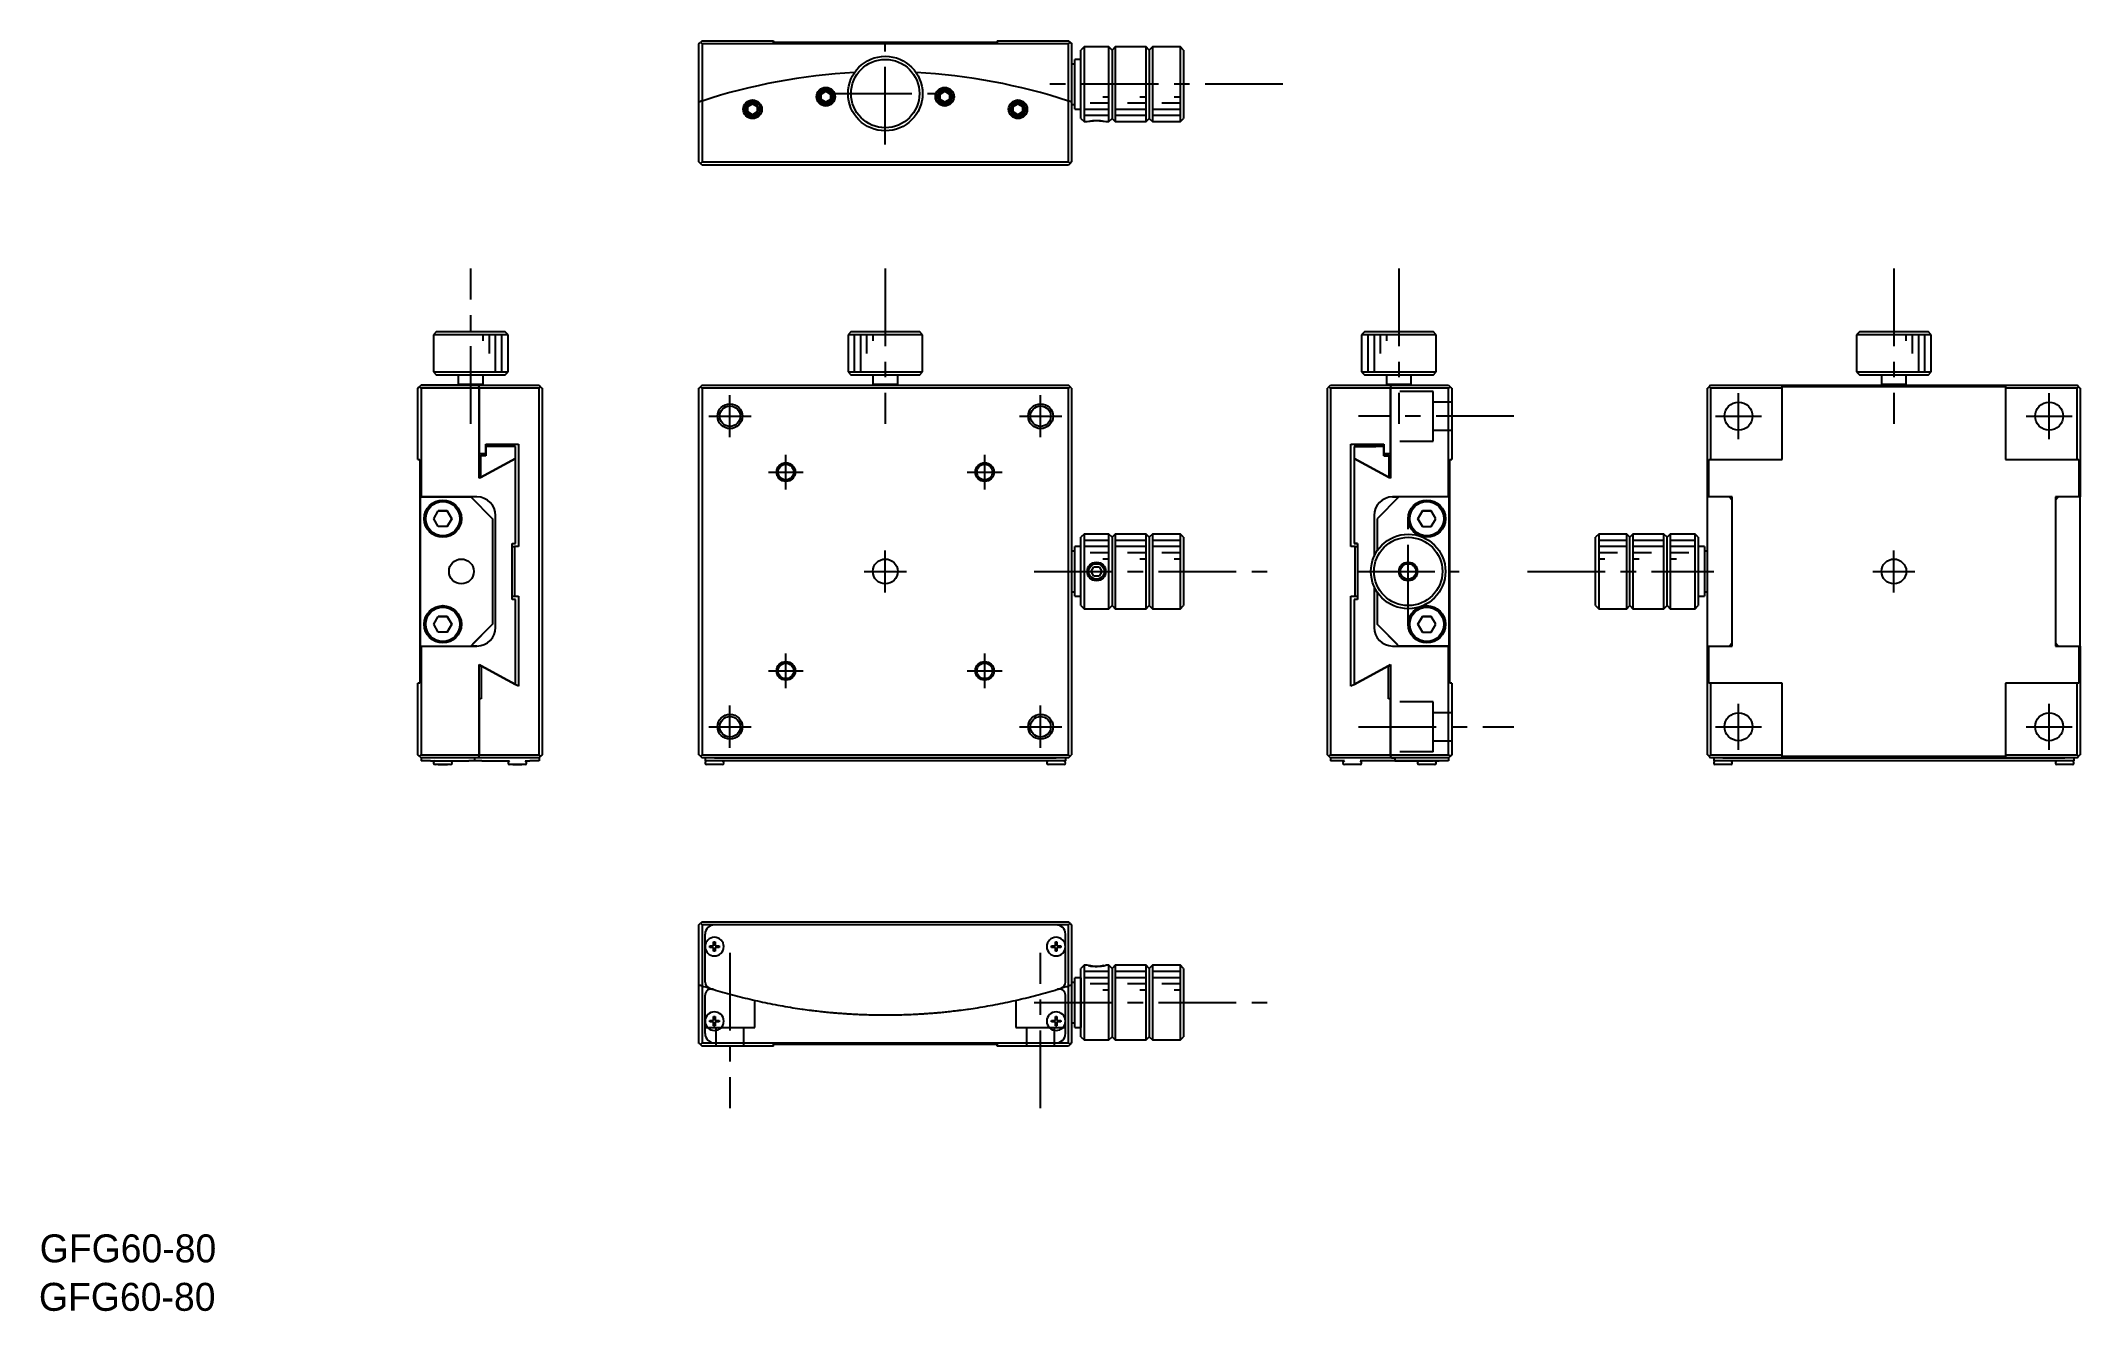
# Model space of a CAD drawing. Extents: x 52 to 380, y -5 to 199.
import ezdxf

# ---------------------------------------------------------------- set-up
doc = ezdxf.new("R2010")
doc.units = 0
doc.header["$LTSCALE"] = 10
doc.linetypes.add('CENTER', pattern=[2, 1.25, -0.25, 0.25, -0.25])
doc.linetypes.add('DASHED', pattern=[3.5, 2, -1.5])
doc.layers.get('0').update_dxf_attribs({"linetype": 'CONTINUOUS'})
doc.layers.add('CENTER', color=1, linetype='CENTER')
doc.styles.get("Standard").update_dxf_attribs({"font": 'FGP教科書体NT-M'})

msp = doc.modelspace()

# ---------------------------------------------------------------- texts
at = {"color": 7}
for p in [(51.539664, 2.743425), (51.412193, -5.06065)]:
    msp.add_text('GFG60-80', height=4.5, dxfattribs=at).set_placement(p)

# ---------------------------------------------------------------- linework, layer by layer
at = {"color": 7, "linetype": 'CONTINUOUS'}
for p, q in [((157.651156, 198.893549), (157.901156, 199.143549)), ((157.651156, 198.993549), (157.651156, 198.893549)), ((157.651156, 198.993549), (157.751156, 198.993549)), ((157.651156, 198.993549), (157.651156, 198.893549)), ((157.651156, 189.532331), (157.651156, 198.893549)), ((158.151156, 199.393549), (157.901156, 199.143549)), ((157.901156, 199.143549), (158.151156, 198.893549)), ((158.151156, 199.393549), (169.651156, 199.393549)), ((217.151156, 198.893549), (158.151156, 198.893549)), ((158.151156, 198.893549), (158.151156, 189.697203)), ((169.651156, 199.093549), (169.651156, 199.393549)), ((169.651156, 199.393549), (169.651156, 199.093549)), ((205.651156, 199.093549), (169.651156, 199.093549)), ((205.651156, 199.393549), (205.651156, 199.093549)), ((205.651156, 199.393549), (217.151156, 199.393549)), ((217.151156, 199.393549), (217.401156, 199.143549)), ((217.451156, 199.093549), (217.151156, 199.393549)), ((217.151156, 198.893549), (217.401156, 199.143549)), ((217.151156, 189.697203), (217.151156, 198.893549)), ((217.401156, 199.143549), (217.651156, 198.893549)), ((217.451156, 199.093549), (217.551156, 198.993549)), ((217.651156, 198.993549), (217.551156, 198.993549)), ((217.551156, 198.993549), (217.651156, 198.893549)), ((217.651156, 198.993549), (217.651156, 198.893549)), ((217.651156, 198.993549), (217.651156, 198.893549)), ((217.651156, 198.893549), (217.651156, 189.532331)), ((217.651156, 198.893549), (217.651156, 190.893549)), ((219.651156, 198.393549), (219.151156, 197.893549)), ((219.151156, 186.893549), (219.151156, 197.893549)), ((219.651156, 198.393549), (219.651156, 186.393549)), ((223.651156, 198.393549), (219.651156, 198.393549)), ((223.651156, 186.393549), (223.651156, 198.393549)), ((224.151156, 197.893549), (223.651156, 198.393549)), ((224.651156, 198.393549), (224.151156, 197.893549)), ((224.151156, 197.893549), (224.151156, 186.893549)), ((224.651156, 198.393549), (224.651156, 186.393549)), ((229.651156, 198.393549), (224.651156, 198.393549)), ((229.651156, 186.393549), (229.651156, 198.393549)), ((230.151156, 197.893549), (229.651156, 198.393549)), ((230.651156, 198.393549), (230.151156, 197.893549)), ((230.151156, 197.893549), (230.151156, 186.893549)), ((230.651156, 198.393549), (230.651156, 186.393549)), ((235.151156, 198.393549), (230.651156, 198.393549)), ((235.151156, 186.393549), (235.151156, 198.393549)), ((235.651156, 197.893549), (235.151156, 198.393549)), ((235.651156, 197.893549), (235.651156, 193.893544)), ((235.651156, 197.893549), (235.651156, 186.893549)), ((218.151156, 195.643549), (217.651156, 195.643549)), ((218.151156, 188.393549), (218.151156, 196.393549)), ((219.151156, 196.393549), (218.151156, 196.393549)), ((177.336156, 190.826561), (178.086156, 191.259574)), ((177.336156, 189.960536), (177.336156, 190.826561)), ((178.086156, 191.259574), (178.836156, 190.826561)), ((178.836156, 190.826561), (178.836156, 189.960536)), ((196.466156, 190.826561), (197.216156, 191.259574)), ((196.466156, 189.960536), (196.466156, 190.826561)), ((197.216156, 191.259574), (197.966156, 190.826561)), ((197.966156, 190.826561), (197.966156, 189.960536)), ((217.651156, 190.893549), (217.651156, 189.893549)), ((235.651156, 190.893554), (235.651156, 186.893549)), ((157.651156, 179.893549), (157.651156, 189.532331)), ((158.151156, 189.697203), (158.151156, 179.893549)), ((165.541156, 188.796561), (166.291156, 189.229574)), ((165.541156, 187.930536), (165.541156, 188.796561)), ((166.291156, 187.497523), (165.541156, 187.930536)), ((166.291156, 189.229574), (167.041156, 188.796561)), ((167.041156, 187.930536), (166.291156, 187.497523)), ((167.041156, 188.796561), (167.041156, 187.930536)), ((178.086156, 189.527523), (177.336156, 189.960536)), ((178.836156, 189.960536), (178.086156, 189.527523)), ((197.216156, 189.527523), (196.466156, 189.960536)), ((197.966156, 189.960536), (197.216156, 189.527523)), ((208.261156, 188.796561), (209.011156, 189.229574)), ((208.261156, 187.930536), (208.261156, 188.796561)), ((209.011156, 187.497523), (208.261156, 187.930536)), ((209.011156, 189.229574), (209.761156, 188.796561)), ((209.761156, 187.930536), (209.011156, 187.497523)), ((209.761156, 188.796561), (209.761156, 187.930536)), ((217.151156, 179.893549), (217.151156, 189.697203)), ((217.651156, 189.893549), (217.651156, 189.532331)), ((217.651156, 189.532331), (217.651156, 179.893549)), ((217.651156, 189.143549), (218.151156, 189.143549)), ((218.151156, 188.393549), (219.151156, 188.393549)), ((219.151156, 186.893549), (219.651156, 186.393549)), ((219.651156, 186.393549), (220.151161, 186.393549)), ((223.151151, 186.393549), (223.651156, 186.393549)), ((223.651156, 186.393549), (224.151156, 186.893549)), ((224.151156, 186.893549), (224.651156, 186.393549)), ((224.651156, 186.393549), (229.651156, 186.393549)), ((229.651156, 186.393549), (230.151156, 186.893549)), ((230.151156, 186.893549), (230.651156, 186.393549)), ((230.651156, 186.393549), (235.151156, 186.393549)), ((235.151156, 186.393549), (235.651156, 186.893549)), ((157.901156, 179.643549), (157.651156, 179.893549)), ((158.151156, 179.893549), (157.901156, 179.643549)), ((158.151156, 179.393549), (157.901156, 179.643549)), ((158.151156, 179.893549), (217.151156, 179.893549)), ((217.151156, 179.393549), (158.151156, 179.393549)), ((217.401156, 179.643549), (217.151156, 179.893549)), ((217.401156, 179.643549), (217.151156, 179.393549)), ((217.651156, 179.893549), (217.401156, 179.643549)), ((115.424573, 152.57615), (114.924573, 152.07615)), ((126.924573, 152.07615), (114.924573, 152.07615)), ((114.924573, 152.07615), (114.924573, 146.07615)), ((115.424573, 152.57615), (126.424573, 152.57615)), ((126.924573, 152.07615), (126.424573, 152.57615)), ((126.924573, 146.07615), (126.924573, 152.07615)), ((182.151156, 152.57615), (181.651156, 152.07615)), ((193.651156, 152.07615), (181.651156, 152.07615)), ((181.651156, 152.07615), (181.651156, 146.07615)), ((182.151156, 152.57615), (193.151156, 152.57615)), ((193.651156, 152.07615), (193.151156, 152.57615)), ((193.651156, 146.07615), (193.651156, 152.07615)), ((264.824801, 152.57615), (264.324801, 152.07615)), ((276.324801, 152.07615), (264.324801, 152.07615)), ((264.324801, 152.07615), (264.324801, 146.07615)), ((264.824801, 152.57615), (275.824801, 152.57615)), ((276.324801, 152.07615), (275.824801, 152.57615)), ((276.324801, 146.07615), (276.324801, 152.07615)), ((344.498446, 152.57615), (343.998446, 152.07615)), ((349.998446, 152.07615), (343.998446, 152.07615)), ((343.998446, 152.07615), (343.998446, 146.07615)), ((344.498446, 152.57615), (349.998446, 152.57615)), ((349.998446, 152.57615), (355.498446, 152.57615)), ((355.998446, 152.07615), (349.998446, 152.07615)), ((355.998446, 152.07615), (355.498446, 152.57615)), ((355.998446, 146.07615), (355.998446, 152.07615)), ((114.924573, 146.07615), (126.924573, 146.07615)), ((114.924573, 146.07615), (115.424573, 145.57615)), ((126.424573, 145.57615), (115.424573, 145.57615)), ((118.924573, 145.57615), (118.924573, 144.07615)), ((122.924573, 144.07115), (122.924573, 145.57615)), ((126.424573, 145.57615), (126.924573, 146.07615)), ((181.651156, 146.07615), (187.651156, 146.07615)), ((181.651156, 146.07615), (182.151156, 145.57615)), ((187.651156, 145.57615), (182.151156, 145.57615)), ((185.651156, 145.57615), (185.651156, 144.07615)), ((187.651156, 146.07615), (193.651156, 146.07615)), ((193.151156, 145.57615), (187.651156, 145.57615)), ((189.651156, 144.07615), (189.651156, 145.57615)), ((193.151156, 145.57615), (193.651156, 146.07615)), ((264.324801, 146.07615), (276.324801, 146.07615)), ((264.324801, 146.07615), (264.824801, 145.57615)), ((275.824801, 145.57615), (264.824801, 145.57615)), ((268.324801, 145.57615), (268.324801, 144.07615)), ((272.324801, 144.07615), (272.324801, 145.57615)), ((275.824801, 145.57615), (276.324801, 146.07615)), ((343.998446, 146.07615), (355.998446, 146.07615)), ((343.998446, 146.07615), (344.498446, 145.57615)), ((355.498446, 145.57615), (344.498446, 145.57615)), ((347.998446, 145.57615), (347.998446, 144.07615)), ((351.998446, 144.07615), (351.998446, 145.57615)), ((355.498446, 145.57615), (355.998446, 146.07615)), ((112.724573, 143.760724), (112.424573, 143.460724)), ((112.424573, 143.460724), (112.724573, 143.760724)), ((112.424573, 143.460724), (112.674573, 143.710724)), ((112.424573, 143.460724), (112.674573, 143.710724)), ((112.424573, 131.960724), (112.424573, 143.460724)), ((112.674573, 143.710724), (112.924573, 143.960724)), ((112.924573, 143.960724), (112.674573, 143.710724)), ((112.924573, 143.460724), (112.674573, 143.710724)), ((112.924573, 143.960724), (122.120918, 143.960724)), ((117.424573, 143.960724), (112.924573, 143.960724)), ((122.285791, 143.460724), (112.924573, 143.460724)), ((112.924573, 143.460724), (112.924573, 125.960724)), ((122.120918, 143.960724), (117.424573, 143.960724)), ((119.50951, 144.07615), (118.924568, 144.07615)), ((118.924573, 144.08115), (118.924573, 144.07615)), ((118.924573, 144.07615), (118.924573, 143.960743)), ((118.924573, 144.07615), (118.924573, 144.07115)), ((120.924573, 144.07615), (119.50951, 144.07615)), ((122.924578, 144.07615), (120.924573, 144.07615)), ((122.120918, 143.960724), (131.924573, 143.960724)), ((122.285791, 132.960724), (122.285791, 143.460724)), ((122.285791, 143.460724), (122.285791, 132.960724)), ((131.924573, 143.460724), (122.285791, 143.460724)), ((122.924573, 143.960743), (122.924573, 144.08115)), ((131.924573, 143.960724), (132.174573, 143.710724)), ((132.174573, 143.710724), (131.924573, 143.460724)), ((131.924573, 84.460724), (131.924573, 143.460724)), ((132.424573, 143.460724), (132.174573, 143.710724)), ((132.424573, 143.460724), (132.424573, 84.460724)), ((157.901156, 143.710724), (157.651156, 143.460724)), ((157.651156, 84.460724), (157.651156, 143.460724)), ((158.151156, 143.960724), (157.901156, 143.710724)), ((158.151156, 143.460724), (157.901156, 143.710724)), ((158.151156, 143.960724), (217.151156, 143.960724)), ((217.151156, 143.460724), (158.151156, 143.460724)), ((158.151156, 143.460724), (158.151156, 84.460724)), ((189.651161, 144.07615), (185.651151, 144.07615)), ((185.651156, 144.08115), (185.651156, 144.07615)), ((185.651156, 144.07615), (185.651156, 143.960743)), ((185.651156, 144.07615), (185.651156, 144.07115)), ((189.651156, 144.07615), (189.651156, 144.08115)), ((189.651156, 143.960743), (189.651156, 144.07615)), ((189.651156, 144.07115), (189.651156, 144.07615)), ((217.401156, 143.710724), (217.151156, 143.960724)), ((217.401156, 143.710724), (217.151156, 143.460724)), ((217.151156, 84.460724), (217.151156, 143.460724)), ((217.651156, 143.460724), (217.401156, 143.710724)), ((217.651156, 143.460724), (217.651156, 84.460724)), ((259.074801, 143.710724), (258.824801, 143.460724)), ((258.824801, 84.460724), (258.824801, 143.460724)), ((259.074801, 143.710724), (259.324801, 143.960724)), ((259.324801, 143.460724), (259.074801, 143.710724)), ((259.324801, 143.960724), (269.128455, 143.960724)), ((259.324801, 143.460724), (259.324801, 84.460724)), ((268.963583, 143.460724), (259.324801, 143.460724)), ((272.324806, 144.07615), (268.324796, 144.07615)), ((268.324801, 144.08115), (268.324801, 144.07615)), ((268.324801, 144.07615), (268.324801, 143.960743)), ((268.324801, 144.07615), (268.324801, 144.07115)), ((268.963583, 143.460724), (268.963583, 132.960724)), ((278.324801, 143.460724), (268.963583, 143.460724)), ((268.963583, 132.960724), (268.963583, 143.460724)), ((269.128455, 143.960724), (278.324801, 143.960724)), ((272.324801, 144.07615), (272.324801, 144.08115)), ((272.324801, 143.960743), (272.324801, 144.07615)), ((272.324801, 144.07115), (272.324801, 144.07615)), ((278.324801, 143.960724), (278.574801, 143.710724)), ((278.574801, 143.710724), (278.324801, 143.460724)), ((278.324801, 125.960724), (278.324801, 143.460724)), ((278.824801, 143.460724), (278.574801, 143.710724)), ((278.824801, 143.460724), (278.824801, 131.960724)), ((320.248446, 143.710724), (319.998446, 143.460724)), ((319.998446, 125.960724), (319.998446, 143.460724)), ((320.498446, 143.960724), (320.248446, 143.710724)), ((320.498446, 143.460724), (320.248446, 143.710724)), ((320.498446, 143.960724), (351.998446, 143.960724)), ((331.998446, 143.460724), (320.498446, 143.460724)), ((320.498446, 143.460724), (320.498446, 131.960724)), ((331.998446, 143.760724), (367.998446, 143.760724)), ((331.998446, 143.460724), (331.998446, 143.760724)), ((331.998446, 131.960724), (331.998446, 143.460724)), ((351.998451, 144.07615), (347.998441, 144.07615)), ((347.998446, 144.08115), (347.998446, 144.07615)), ((347.998446, 144.07615), (347.998446, 143.960743)), ((347.998446, 144.07615), (347.998446, 144.07115)), ((351.998446, 144.07615), (351.998446, 144.08115)), ((351.998446, 143.960743), (351.998446, 144.07615)), ((351.998446, 144.07115), (351.998446, 144.07615)), ((351.998446, 143.960724), (379.498446, 143.960724)), ((367.998446, 143.760724), (367.998446, 143.460724)), ((379.498446, 143.460724), (367.998446, 143.460724)), ((367.998446, 143.460724), (367.998446, 131.960724)), ((379.748446, 143.710724), (379.498446, 143.960724)), ((379.498446, 143.460724), (379.748446, 143.710724)), ((379.498446, 131.960724), (379.498446, 143.460724)), ((379.998446, 143.460724), (379.748446, 143.710724)), ((379.998446, 143.460724), (379.998446, 125.960724)), ((112.424573, 131.960724), (112.724573, 131.960724)), ((112.724573, 131.960724), (112.724573, 125.960724)), ((122.285791, 128.960724), (122.285791, 132.960724)), ((122.285791, 132.960724), (123.340343, 132.960724)), ((122.285791, 132.57615), (122.496601, 132.57615)), ((128.102274, 132.13615), (122.492736, 129.074077)), ((122.496601, 132.57615), (122.496601, 129.076194)), ((123.340343, 132.57615), (122.496601, 132.57615)), ((122.496601, 129.076194), (128.102274, 132.13615)), ((123.340343, 134.460724), (128.633165, 134.460724)), ((123.340343, 134.07615), (123.340343, 134.460724)), ((124.954573, 134.374924), (123.340343, 134.374924)), ((123.340343, 134.07615), (123.340343, 132.960724)), ((128.102274, 134.07615), (123.340343, 134.07615)), ((123.340343, 132.960724), (123.340343, 134.07615)), ((123.340343, 132.960724), (123.340343, 132.57615)), ((124.655799, 134.07615), (124.704573, 134.124924)), ((124.704573, 134.124924), (124.954573, 134.374924)), ((124.954573, 134.374924), (124.954573, 134.460704)), ((128.102274, 132.13615), (128.102274, 134.07615)), ((128.102274, 118.460724), (128.102274, 132.13615)), ((128.633165, 134.460724), (128.633165, 117.960724)), ((262.616209, 134.460724), (267.909031, 134.460724)), ((262.616209, 117.960724), (262.616209, 134.460724)), ((267.909031, 134.07615), (263.147099, 134.07615)), ((263.147099, 134.07615), (263.147099, 132.13615)), ((263.147099, 134.07615), (266.593575, 134.07615)), ((263.147099, 132.13615), (268.752772, 129.076194)), ((263.147099, 132.13615), (263.147099, 118.460724)), ((268.756637, 129.074077), (263.147099, 132.13615)), ((266.294801, 134.460704), (266.294801, 134.374924)), ((267.794801, 134.374924), (266.294801, 134.374924)), ((266.294801, 134.374924), (266.544801, 134.124924)), ((266.544801, 134.124924), (266.593575, 134.07615)), ((266.593575, 134.07615), (266.544801, 134.07615)), ((267.909031, 134.07615), (266.544801, 134.07615)), ((267.909031, 134.374924), (267.794801, 134.374924)), ((267.909031, 134.460724), (267.909031, 134.07615)), ((267.909031, 132.960724), (267.909031, 134.07615)), ((267.909031, 134.07615), (267.909031, 132.960724)), ((267.909031, 132.57615), (267.909031, 132.960724)), ((267.909031, 132.960724), (268.963583, 132.960724)), ((268.752772, 132.57615), (267.909031, 132.57615)), ((267.909031, 132.57615), (268.752772, 132.57615)), ((267.909031, 132.57615), (268.963583, 132.57615)), ((268.752772, 129.076194), (268.752772, 132.57615)), ((268.752772, 132.57615), (268.963583, 132.57615)), ((268.752772, 132.57615), (268.963583, 132.57615)), ((268.963583, 132.960724), (268.963583, 128.960724)), ((278.524801, 131.960724), (278.824801, 131.960724)), ((278.524801, 125.960724), (278.524801, 131.960724)), ((278.524801, 131.960724), (278.824801, 131.960724)), ((320.198446, 131.960724), (320.498446, 131.960724)), ((320.198446, 125.960724), (320.198446, 131.960724)), ((320.498446, 131.960724), (331.998446, 131.960724)), ((367.998446, 131.960724), (379.498446, 131.960724)), ((379.498446, 131.960724), (379.798446, 131.960724)), ((379.798446, 131.960724), (379.798446, 125.960724)), ((122.285791, 129.076194), (122.496601, 129.076194)), ((122.492736, 129.074077), (122.285791, 128.960724)), ((268.752772, 129.076194), (268.963583, 129.076194)), ((268.840479, 129.028156), (268.756637, 129.074077)), ((268.963583, 128.960724), (268.840479, 129.028156)), ((112.824573, 125.960724), (112.724573, 125.960724)), ((112.724573, 125.960724), (112.724573, 101.960724)), ((112.824573, 101.960724), (112.824573, 125.960724)), ((112.824573, 125.960724), (112.924573, 125.960724)), ((112.924573, 125.960724), (120.924573, 125.960724)), ((120.924573, 125.960724), (112.924573, 125.960724)), ((120.924573, 125.960724), (124.424573, 122.460724)), ((121.924573, 125.960724), (120.924573, 125.960724)), ((270.324801, 125.960724), (266.824801, 122.460724)), ((270.324801, 125.960724), (269.324801, 125.960724)), ((269.324801, 125.960724), (270.324801, 125.960724)), ((278.324801, 125.960724), (270.324801, 125.960724)), ((278.324801, 125.960724), (270.324801, 125.960724)), ((278.424801, 125.960724), (278.324801, 125.960724)), ((278.424801, 101.960724), (278.424801, 125.960724)), ((278.424801, 125.960724), (278.524801, 125.960724)), ((278.524801, 125.960724), (278.424801, 125.960724)), ((278.524801, 101.960724), (278.524801, 125.960724)), ((319.998446, 125.960724), (320.098446, 125.960724)), ((319.998446, 101.960724), (319.998446, 125.960724)), ((320.198446, 125.960724), (320.098446, 125.960724)), ((323.998446, 125.960724), (320.198446, 125.960724)), ((323.998446, 125.460724), (323.498446, 125.960724)), ((323.998446, 101.960724), (323.998446, 125.960724)), ((375.998446, 125.460724), (376.498446, 125.960724)), ((379.798446, 125.960724), (375.998446, 125.960724)), ((375.998446, 125.960724), (375.998446, 101.960724)), ((379.998446, 125.960724), (379.798446, 125.960724)), ((379.998446, 101.960724), (379.998446, 125.960724)), ((114.981197, 122.460724), (115.702885, 123.710724)), ((115.702885, 121.210724), (114.981197, 122.460724)), ((115.702885, 123.710724), (117.14626, 123.710724)), ((117.14626, 123.710724), (115.702885, 123.710724)), ((117.14626, 123.710724), (117.867948, 122.460724)), ((117.867948, 122.460724), (117.14626, 123.710724)), ((117.867948, 122.460724), (117.14626, 121.210724)), ((117.14626, 121.210724), (117.867948, 122.460724)), ((124.424573, 122.460724), (124.424573, 105.460724)), ((124.924573, 104.960724), (124.924573, 122.960724)), ((266.324801, 122.960724), (266.324801, 116.358639)), ((266.824801, 122.460724), (266.824801, 117.277348)), ((274.103113, 123.710724), (273.381425, 122.460724)), ((273.381425, 122.460724), (274.103113, 123.710724)), ((273.381425, 122.460724), (274.103113, 121.210724)), ((274.103113, 121.210724), (273.381425, 122.460724)), ((275.546489, 123.710724), (274.103113, 123.710724)), ((274.103113, 123.710724), (275.546489, 123.710724)), ((276.268177, 122.460724), (275.546489, 123.710724)), ((275.546489, 121.210724), (276.268177, 122.460724)), ((117.14626, 121.210724), (115.702885, 121.210724)), ((127.571759, 118.460724), (128.102274, 118.460724)), ((127.571759, 109.460724), (127.571759, 118.460724)), ((219.651156, 119.960724), (219.151156, 119.460724)), ((219.151156, 113.960724), (219.151156, 119.460724)), ((219.651156, 119.960724), (219.651156, 113.960724)), ((223.651156, 119.960724), (219.651156, 119.960724)), ((223.651156, 113.960724), (223.651156, 119.960724)), ((224.151156, 119.460724), (223.651156, 119.960724)), ((224.651156, 119.960724), (224.151156, 119.460724)), ((224.151156, 119.460724), (224.151156, 108.460724)), ((224.651156, 119.960724), (224.651156, 107.960724)), ((229.651156, 119.960724), (224.651156, 119.960724)), ((229.651156, 113.960724), (229.651156, 119.960724)), ((230.151156, 119.460724), (229.651156, 119.960724)), ((230.651156, 119.960724), (230.151156, 119.460724)), ((230.151156, 119.460724), (230.151156, 108.460724)), ((230.651156, 119.960724), (230.651156, 107.960724)), ((235.151156, 119.960724), (230.651156, 119.960724)), ((235.151156, 107.960724), (235.151156, 119.960724)), ((235.651156, 119.460724), (235.151156, 119.960724)), ((235.651156, 119.460724), (235.651156, 108.460724)), ((263.147099, 118.460724), (263.677615, 118.460724)), ((263.677615, 118.460724), (263.147099, 118.460724)), ((263.677615, 118.460724), (263.677615, 109.460724)), ((274.103113, 121.210724), (275.546489, 121.210724)), ((302.498446, 119.960724), (301.998446, 119.460724)), ((301.998446, 113.960724), (301.998446, 119.460724)), ((302.498446, 119.960724), (302.498446, 113.960724)), ((306.998446, 119.960724), (302.498446, 119.960724)), ((306.998446, 113.960724), (306.998446, 119.960724)), ((307.498446, 119.460724), (306.998446, 119.960724)), ((307.998446, 119.960724), (307.498446, 119.460724)), ((307.498446, 113.960724), (307.498446, 119.460724)), ((307.998446, 119.960724), (307.998446, 107.960724)), ((312.998446, 119.960724), (307.998446, 119.960724)), ((312.998446, 113.960724), (312.998446, 119.960724)), ((313.498446, 119.460724), (312.998446, 119.960724)), ((313.998446, 119.960724), (313.498446, 119.460724)), ((313.498446, 113.960724), (313.498446, 119.460724)), ((313.998446, 119.960724), (313.998446, 107.960724)), ((317.998446, 119.960724), (313.998446, 119.960724)), ((317.998446, 107.960724), (317.998446, 119.960724)), ((318.498446, 119.460724), (317.998446, 119.960724)), ((318.498446, 119.460724), (318.498446, 108.460724)), ((127.571759, 117.960724), (127.94308, 117.960724)), ((127.94308, 117.960724), (127.94308, 109.960724)), ((128.633165, 117.960724), (127.94308, 117.960724)), ((218.151156, 117.210724), (217.651156, 117.210724)), ((218.151156, 113.960724), (218.151156, 117.960724)), ((219.151156, 117.960724), (218.151156, 117.960724)), ((263.306293, 117.960724), (262.616209, 117.960724)), ((263.306293, 109.960724), (263.306293, 117.960724)), ((263.306293, 117.960724), (263.677615, 117.960724)), ((319.498446, 117.960724), (318.498446, 117.960724)), ((319.498446, 117.960724), (319.498446, 109.960724)), ((319.998446, 117.210724), (319.498446, 117.210724)), ((218.151156, 109.960724), (218.151156, 113.960724)), ((219.151156, 108.460724), (219.151156, 113.960724)), ((219.651156, 113.960724), (219.651156, 107.960724)), ((220.78513, 113.960724), (221.218143, 114.710724)), ((221.218143, 113.210724), (220.78513, 113.960724)), ((221.218143, 114.710724), (222.084168, 114.710724)), ((222.084168, 113.210724), (221.218143, 113.210724)), ((222.084168, 114.710724), (222.517181, 113.960724)), ((222.517181, 113.960724), (222.084168, 113.210724)), ((223.651156, 107.960724), (223.651156, 113.960724)), ((229.651156, 107.960724), (229.651156, 113.960724)), ((301.998446, 108.460724), (301.998446, 113.960724)), ((302.498446, 113.960724), (302.498446, 107.960724)), ((306.998446, 107.960724), (306.998446, 113.960724)), ((307.498446, 108.460724), (307.498446, 113.960724)), ((312.998446, 107.960724), (312.998446, 113.960724)), ((313.498446, 108.460724), (313.498446, 113.960724)), ((127.571759, 109.960724), (127.94308, 109.960724)), ((128.102274, 109.460724), (127.571759, 109.460724)), ((128.102274, 109.460724), (127.571759, 109.460724)), ((127.94308, 109.960724), (128.633165, 109.960724)), ((128.102274, 95.785297), (128.102274, 109.460724)), ((128.633165, 109.960724), (128.633165, 95.496622)), ((217.651156, 110.710724), (218.151156, 110.710724)), ((218.151156, 109.960724), (219.151156, 109.960724)), ((219.151156, 108.460724), (219.651156, 107.960724)), ((223.651156, 107.960724), (224.151156, 108.460724)), ((224.151156, 108.460724), (224.651156, 107.960724)), ((229.651156, 107.960724), (230.151156, 108.460724)), ((230.151156, 108.460724), (230.651156, 107.960724)), ((235.151156, 107.960724), (235.651156, 108.460724)), ((262.616209, 109.960724), (263.306293, 109.960724)), ((262.616209, 95.496622), (262.616209, 109.960724)), ((263.147099, 109.460724), (263.147099, 95.785297)), ((263.677615, 109.460724), (263.147099, 109.460724)), ((263.306293, 109.960724), (263.677615, 109.960724)), ((266.324801, 111.562808), (266.324801, 104.960724)), ((266.824801, 110.644099), (266.824801, 105.460724)), ((301.998446, 108.460724), (302.498446, 107.960724)), ((306.998446, 107.960724), (307.498446, 108.460724)), ((307.498446, 108.460724), (307.998446, 107.960724)), ((312.998446, 107.960724), (313.498446, 108.460724)), ((313.498446, 108.460724), (313.998446, 107.960724)), ((317.998446, 107.960724), (318.498446, 108.460724)), ((318.498446, 109.960724), (319.498446, 109.960724)), ((319.498446, 110.710724), (319.998446, 110.710724)), ((114.981197, 105.460724), (115.702885, 106.710724)), ((115.702885, 104.210724), (114.981197, 105.460724)), ((115.702885, 106.710724), (117.14626, 106.710724)), ((117.14626, 106.710724), (115.702885, 106.710724)), ((117.14626, 106.710724), (117.867948, 105.460724)), ((117.867948, 105.460724), (117.14626, 106.710724)), ((117.867948, 105.460724), (117.14626, 104.210724)), ((117.14626, 104.210724), (117.867948, 105.460724)), ((124.424573, 105.460724), (120.924573, 101.960724)), ((121.424573, 102.460724), (124.424573, 105.460724)), ((219.651156, 107.960724), (223.651156, 107.960724)), ((224.651156, 107.960724), (229.651156, 107.960724)), ((230.651156, 107.960724), (235.151156, 107.960724)), ((266.824801, 105.460724), (270.324801, 101.960724)), ((269.824801, 102.460724), (266.824801, 105.460724)), ((274.103113, 106.710724), (273.381425, 105.460724)), ((273.381425, 105.460724), (274.103113, 106.710724)), ((273.381425, 105.460724), (274.103113, 104.210724)), ((274.103113, 104.210724), (273.381425, 105.460724)), ((275.546489, 106.710724), (274.103113, 106.710724)), ((274.103113, 106.710724), (275.546489, 106.710724)), ((276.268177, 105.460724), (275.546489, 106.710724)), ((275.546489, 104.210724), (276.268177, 105.460724)), ((302.498446, 107.960724), (306.998446, 107.960724)), ((307.998446, 107.960724), (312.998446, 107.960724)), ((313.998446, 107.960724), (317.998446, 107.960724)), ((112.724573, 101.960724), (112.824573, 101.960724)), ((112.824573, 101.960724), (112.724573, 101.960724)), ((112.724573, 101.960724), (112.724573, 95.960724)), ((112.824573, 101.960724), (120.924573, 101.960724)), ((112.824573, 101.960724), (112.924573, 101.960724)), ((112.924573, 101.960724), (112.924573, 84.460724)), ((112.924573, 101.960724), (121.924573, 101.960724)), ((117.14626, 104.210724), (115.702885, 104.210724)), ((121.424573, 102.460724), (120.924573, 101.960724)), ((121.924573, 101.960724), (120.924573, 101.960724)), ((269.324801, 101.960724), (270.324801, 101.960724)), ((269.824801, 102.460724), (270.324801, 101.960724)), ((278.324801, 101.960724), (270.324801, 101.960724)), ((270.324801, 101.960724), (278.324801, 101.960724)), ((274.103113, 104.210724), (275.546489, 104.210724)), ((278.424801, 101.960724), (278.324801, 101.960724)), ((278.324801, 84.460724), (278.324801, 101.960724)), ((278.424801, 101.960724), (278.524801, 101.960724)), ((278.524801, 95.960724), (278.524801, 101.960724)), ((320.098446, 101.960724), (319.998446, 101.960724)), ((319.998446, 84.460724), (319.998446, 101.960724)), ((320.098446, 101.960724), (320.198446, 101.960724)), ((320.198446, 95.960724), (320.198446, 101.960724)), ((320.198446, 101.960724), (323.998446, 101.960724)), ((323.498446, 101.960724), (323.998446, 102.460724)), ((376.498446, 101.960724), (375.998446, 102.460724)), ((375.998446, 101.960724), (379.798446, 101.960724)), ((379.798446, 101.960724), (379.798446, 95.960724)), ((379.798446, 101.960724), (379.998446, 101.960724)), ((379.998446, 101.960724), (379.998446, 84.460724)), ((122.285791, 98.960724), (122.521958, 98.831366)), ((122.285791, 93.460724), (122.285791, 98.960724)), ((122.285791, 98.787518), (122.602025, 98.787518)), ((122.521958, 98.831366), (122.602025, 98.787519)), ((122.602025, 98.787519), (126.854619, 96.464516)), ((122.602025, 98.787518), (122.602025, 93.460724)), ((126.854619, 96.464516), (122.602025, 98.787518)), ((264.394749, 96.464512), (268.647349, 98.787519)), ((268.647348, 98.787518), (264.394749, 96.464512)), ((268.647348, 93.460724), (268.647348, 98.787518)), ((268.647348, 98.787518), (268.963583, 98.787518)), ((268.647349, 98.787519), (268.727416, 98.831366)), ((268.727416, 98.831366), (268.963583, 98.960724)), ((268.963583, 98.960724), (268.963583, 93.460724)), ((112.424573, 84.460724), (112.424573, 95.960724)), ((112.724573, 95.960724), (112.424573, 95.960724)), ((112.724573, 95.960724), (112.424573, 95.960724)), ((126.854619, 96.464516), (128.102274, 95.785297)), ((128.101939, 95.78548), (126.854619, 96.464516)), ((128.190117, 95.737518), (128.101939, 95.78548)), ((128.633165, 95.496622), (128.190117, 95.737518)), ((263.059266, 95.737523), (262.616209, 95.496622)), ((263.188423, 95.807776), (263.059266, 95.737523)), ((263.147099, 95.785297), (264.394749, 96.464512)), ((264.394749, 96.464512), (263.188423, 95.807776)), ((278.824801, 95.960724), (278.524801, 95.960724)), ((278.824801, 95.960724), (278.824801, 84.460724)), ((320.498446, 95.960724), (320.198446, 95.960724)), ((320.498446, 95.960724), (320.498446, 84.460724)), ((331.998446, 95.960724), (320.498446, 95.960724)), ((331.998446, 84.460724), (331.998446, 95.960724)), ((379.498446, 95.960724), (367.998446, 95.960724)), ((367.998446, 95.960724), (367.998446, 84.460724)), ((379.498446, 84.460724), (379.498446, 95.960724)), ((379.798446, 95.960724), (379.498446, 95.960724)), ((122.285791, 84.460724), (122.285791, 93.460724)), ((122.285791, 93.460724), (122.285791, 84.460724)), ((122.602025, 93.460724), (122.285791, 93.460724)), ((268.963583, 93.460724), (268.647348, 93.460724)), ((268.963583, 93.460724), (268.963583, 84.460724)), ((268.963583, 84.460724), (268.963583, 93.460724)), ((112.674573, 84.210724), (112.424573, 84.460724)), ((112.674573, 84.210724), (112.924573, 84.460724)), ((112.924573, 83.960724), (112.674573, 84.210724)), ((112.924573, 84.460724), (122.285791, 84.460724)), ((112.924573, 83.960724), (112.924573, 83.460724)), ((122.120918, 83.960724), (112.924573, 83.960724)), ((114.424573, 83.460724), (112.924573, 83.460724)), ((114.424573, 83.460724), (120.59865, 83.460724)), ((114.924573, 83.210724), (114.924573, 83.110724)), ((116.299573, 82.860724), (115.174573, 82.860724)), ((117.674573, 82.860724), (115.174573, 82.860724)), ((115.674573, 82.860724), (116.299573, 82.860724)), ((116.299573, 82.860724), (115.674573, 82.860724)), ((116.549573, 82.860724), (116.299573, 82.860724)), ((116.549573, 82.860724), (116.299573, 82.860724)), ((116.299573, 82.860724), (116.549573, 82.860724)), ((117.674573, 82.860724), (116.549573, 82.860724)), ((117.174573, 82.860724), (116.549573, 82.860724)), ((116.549573, 82.860724), (117.174573, 82.860724)), ((117.924573, 83.110724), (117.924573, 83.210724)), ((121.59865, 83.460724), (120.59865, 83.460724)), ((121.59865, 83.460724), (121.59865, 83.960724)), ((121.73703, 83.460724), (121.59865, 83.460724)), ((122.691635, 83.460724), (121.73703, 83.460724)), ((131.924573, 83.960724), (122.120918, 83.960724)), ((122.285791, 84.460724), (131.924573, 84.460724)), ((122.691635, 83.460724), (127.174573, 83.460724)), ((126.924573, 83.210724), (126.924573, 83.110724)), ((128.299573, 82.860724), (127.174573, 82.860724)), ((129.674573, 82.860724), (127.174573, 82.860724)), ((127.674573, 82.860724), (128.299573, 82.860724)), ((128.299573, 82.860724), (127.674573, 82.860724)), ((128.549573, 82.860724), (128.299573, 82.860724)), ((128.549573, 82.860724), (128.299573, 82.860724)), ((128.299573, 82.860724), (128.549573, 82.860724)), ((129.674573, 82.860724), (128.549573, 82.860724)), ((129.174573, 82.860724), (128.549573, 82.860724)), ((128.549573, 82.860724), (129.174573, 82.860724)), ((129.674573, 83.460724), (130.424573, 83.460724)), ((129.924573, 83.110724), (129.924573, 83.210724)), ((131.924573, 83.460724), (130.424573, 83.460724)), ((131.924573, 84.460724), (132.174573, 84.210724)), ((132.174573, 84.210724), (131.924573, 83.960724)), ((131.924573, 83.960724), (131.924573, 83.460724)), ((132.424573, 84.460724), (132.174573, 84.210724)), ((157.651156, 84.460724), (157.901156, 84.210724)), ((158.151156, 84.460724), (157.901156, 84.210724)), ((157.901156, 84.210724), (158.151156, 83.960724)), ((158.151156, 84.460724), (217.151156, 84.460724)), ((160.151156, 83.960724), (158.151156, 83.960724)), ((158.651156, 83.960724), (158.651156, 83.460724)), ((158.651156, 83.960724), (158.651156, 83.460724)), ((160.151156, 83.460724), (158.651156, 83.460724)), ((158.651156, 83.210724), (158.651156, 83.110724)), ((160.151156, 82.860724), (158.901156, 82.860724)), ((160.151156, 83.960724), (215.151156, 83.960724)), ((215.151156, 83.960724), (160.151156, 83.960724)), ((160.951156, 83.460724), (160.151156, 83.460724)), ((161.401156, 82.860724), (160.151156, 82.860724)), ((214.351156, 83.460724), (160.951156, 83.460724)), ((161.651156, 83.110724), (161.651156, 83.210724)), ((213.651156, 83.210724), (213.651156, 83.110724)), ((215.151156, 82.860724), (213.901156, 82.860724)), ((215.151156, 83.460724), (214.351156, 83.460724)), ((217.151156, 83.960724), (215.151156, 83.960724)), ((216.651156, 83.460724), (215.151156, 83.460724)), ((216.401156, 82.860724), (215.151156, 82.860724)), ((216.651156, 83.960724), (216.651156, 83.460724)), ((216.651156, 83.960724), (216.651156, 83.460724)), ((216.651156, 83.110724), (216.651156, 83.210724)), ((217.401156, 84.210724), (217.151156, 84.460724)), ((217.151156, 83.960724), (217.401156, 84.210724)), ((217.401156, 84.210724), (217.651156, 84.460724)), ((259.074801, 84.210724), (258.824801, 84.460724)), ((259.074801, 84.210724), (259.324801, 84.460724)), ((259.324801, 83.960724), (259.074801, 84.210724)), ((259.324801, 84.460724), (268.963583, 84.460724)), ((259.324801, 83.960724), (259.324801, 83.460724)), ((269.128455, 83.960724), (259.324801, 83.960724)), ((260.824801, 83.460724), (259.324801, 83.460724)), ((261.574801, 83.460724), (260.824801, 83.460724)), ((261.324801, 83.210724), (261.324801, 83.110724)), ((264.074801, 82.860724), (261.574801, 82.860724)), ((262.699801, 82.860724), (262.074801, 82.860724)), ((262.949801, 82.860724), (262.699801, 82.860724)), ((263.574801, 82.860724), (262.949801, 82.860724)), ((268.557738, 83.460724), (264.074801, 83.460724)), ((264.324801, 83.110724), (264.324801, 83.210724)), ((269.512344, 83.460724), (268.557738, 83.460724)), ((268.963583, 84.460724), (278.324801, 84.460724)), ((278.324801, 83.960724), (269.128455, 83.960724)), ((269.128455, 83.960724), (269.650723, 83.960724)), ((269.650723, 83.460724), (269.512344, 83.460724)), ((269.650723, 83.960724), (269.650723, 83.460724)), ((270.650723, 83.460724), (269.650723, 83.460724)), ((269.694203, 83.460724), (269.650723, 83.460724)), ((269.694203, 83.460724), (272.655193, 83.460724)), ((276.824801, 83.460724), (270.650723, 83.460724)), ((272.655193, 83.460724), (272.877049, 83.460724)), ((272.655193, 83.460724), (273.568255, 83.460724)), ((272.877049, 83.460724), (273.075698, 83.460724)), ((272.877049, 83.460724), (273.568255, 83.460724)), ((273.075698, 83.460724), (273.251092, 83.460724)), ((273.075698, 83.460724), (273.568255, 83.460724)), ((273.251092, 83.460724), (273.403188, 83.460724)), ((273.251092, 83.460724), (273.568255, 83.460724)), ((273.324801, 83.210724), (273.324801, 83.110724)), ((273.403188, 83.460724), (273.531948, 83.460724)), ((273.403188, 83.460724), (273.563297, 83.460724)), ((273.531948, 83.460724), (273.63734, 83.460724)), ((276.074801, 82.860724), (273.574801, 82.860724)), ((273.63734, 83.460724), (273.719339, 83.460724)), ((273.719339, 83.460724), (273.777924, 83.460724)), ((273.774801, 83.460724), (273.824801, 83.460724)), ((273.774801, 83.460724), (275.874801, 83.460724)), ((273.777924, 83.460724), (273.813081, 83.460724)), ((274.699801, 82.860724), (274.074801, 82.860724)), ((274.949801, 82.860724), (274.699801, 82.860724)), ((275.574801, 82.860724), (274.949801, 82.860724)), ((275.824801, 83.460724), (275.874801, 83.460724)), ((275.824801, 83.460724), (275.874801, 83.460724)), ((275.824801, 83.460724), (275.874801, 83.460724)), ((276.073945, 83.460724), (276.824801, 83.460724)), ((276.824801, 83.460724), (276.074801, 83.460724)), ((276.605947, 83.460724), (276.074801, 83.460724)), ((276.074801, 83.460724), (276.5227, 83.460724)), ((276.081348, 83.460724), (276.5227, 83.460724)), ((276.605947, 83.460724), (276.081348, 83.460724)), ((276.324801, 83.110724), (276.324801, 83.210724)), ((277.824801, 83.460724), (276.824801, 83.460724)), ((278.324801, 83.460724), (276.824801, 83.460724)), ((278.324801, 83.460724), (276.824801, 83.460724)), ((278.324801, 84.460724), (278.574801, 84.210724)), ((278.574801, 84.210724), (278.324801, 83.960724)), ((278.324801, 83.960724), (278.574801, 84.210724)), ((278.324801, 83.960724), (278.324801, 83.460724)), ((278.524801, 84.160724), (278.824801, 84.460724)), ((278.824801, 84.460724), (278.524801, 84.160724)), ((278.574801, 84.210724), (278.824801, 84.460724)), ((278.574801, 84.210724), (278.824801, 84.460724)), ((319.998446, 84.460724), (320.248446, 84.210724)), ((320.248446, 84.210724), (320.498446, 84.460724)), ((320.248446, 84.210724), (320.498446, 83.960724)), ((320.498446, 84.460724), (331.998446, 84.460724)), ((322.498446, 83.960724), (320.498446, 83.960724)), ((320.998446, 83.960724), (320.998446, 83.460724)), ((320.998446, 83.960724), (320.998446, 83.460724)), ((322.498446, 83.460724), (320.998446, 83.460724)), ((320.998446, 83.210724), (320.998446, 83.110724)), ((323.748446, 82.860724), (321.248446, 82.860724)), ((322.498446, 83.960724), (377.498446, 83.960724)), ((377.498446, 83.960724), (322.498446, 83.960724)), ((377.498446, 83.460724), (322.498446, 83.460724)), ((323.998446, 83.110724), (323.998446, 83.210724)), ((331.998446, 84.160724), (331.998446, 84.460724)), ((367.998446, 84.160724), (331.998446, 84.160724)), ((367.998446, 84.460724), (367.998446, 84.160724)), ((367.998446, 84.460724), (379.498446, 84.460724)), ((375.998446, 83.210724), (375.998446, 83.110724)), ((378.748446, 82.860724), (376.248446, 82.860724)), ((379.498446, 83.960724), (377.498446, 83.960724)), ((378.998446, 83.460724), (377.498446, 83.460724)), ((378.998446, 83.960724), (378.998446, 83.460724)), ((378.998446, 83.960724), (378.998446, 83.460724)), ((378.998446, 83.110724), (378.998446, 83.210724)), ((379.748446, 84.210724), (379.498446, 84.460724)), ((379.498446, 83.960724), (379.748446, 84.210724)), ((379.748446, 84.210724), (379.998446, 84.460724)), ((157.651156, 57.068327), (157.901156, 57.318327)), ((157.651156, 47.429545), (157.651156, 57.068327)), ((158.151156, 57.568327), (157.901156, 57.318327)), ((157.901156, 57.318327), (158.151156, 57.068327)), ((158.151156, 57.568327), (217.151156, 57.568327)), ((158.151156, 57.068327), (158.151156, 47.264673)), ((160.151156, 57.068327), (158.151156, 57.068327)), ((215.151156, 57.068327), (160.151156, 57.068327)), ((217.151156, 57.068327), (215.151156, 57.068327)), ((217.401156, 57.318327), (217.151156, 57.568327)), ((217.151156, 57.068327), (217.401156, 57.318327)), ((217.151156, 47.264673), (217.151156, 57.068327)), ((217.401156, 57.318327), (217.651156, 57.068327)), ((217.651156, 57.068327), (217.651156, 47.429545)), ((158.651156, 53.568327), (158.651156, 55.568327)), ((158.651156, 47.83539), (158.651156, 53.568327)), ((159.401156, 53.693327), (160.026156, 53.693327)), ((159.401156, 53.443327), (159.401156, 53.693327)), ((159.401156, 53.693327), (159.401156, 53.443327)), ((160.026156, 53.443327), (159.401156, 53.443327)), ((160.026156, 54.318327), (160.276156, 54.318327)), ((160.026156, 53.693327), (160.026156, 54.318327)), ((160.026156, 54.318327), (160.026156, 53.693327)), ((160.026156, 52.818327), (160.026156, 53.443327)), ((160.026156, 53.443327), (160.026156, 52.818327)), ((160.276156, 52.818327), (160.026156, 52.818327)), ((160.276156, 54.318327), (160.276156, 53.693327)), ((160.276156, 53.693327), (160.901156, 53.693327)), ((160.901156, 53.443327), (160.276156, 53.443327)), ((160.276156, 53.443327), (160.276156, 52.818327)), ((160.901156, 53.693327), (160.901156, 53.443327)), ((214.401156, 53.693327), (215.026156, 53.693327)), ((214.401156, 53.443327), (214.401156, 53.693327)), ((214.401156, 53.693327), (214.401156, 53.443327)), ((215.026156, 53.443327), (214.401156, 53.443327)), ((215.026156, 54.318327), (215.276156, 54.318327)), ((215.026156, 53.693327), (215.026156, 54.318327)), ((215.026156, 54.318327), (215.026156, 53.693327)), ((215.026156, 52.818327), (215.026156, 53.443327)), ((215.026156, 53.443327), (215.026156, 52.818327)), ((215.276156, 52.818327), (215.026156, 52.818327)), ((215.276156, 54.318327), (215.276156, 53.693327)), ((215.276156, 53.693327), (215.901156, 53.693327)), ((215.901156, 53.443327), (215.276156, 53.443327)), ((215.276156, 53.443327), (215.276156, 52.818327)), ((215.901156, 53.693327), (215.901156, 53.443327)), ((216.651156, 53.568327), (216.651156, 55.568327)), ((216.651156, 47.83539), (216.651156, 53.568327)), ((219.651156, 50.568327), (219.151156, 50.068327)), ((219.151156, 39.068327), (219.151156, 50.068327)), ((219.151156, 48.568327), (219.151156, 50.068327)), ((220.151161, 50.568327), (219.651156, 50.568327)), ((219.651156, 50.568327), (219.651156, 38.568327)), ((223.651156, 50.568327), (223.151151, 50.568327)), ((224.151156, 50.068327), (223.651156, 50.568327)), ((223.651156, 38.568327), (223.651156, 50.568327)), ((224.651156, 50.568327), (224.151156, 50.068327)), ((224.151156, 50.068327), (224.151156, 39.068327)), ((229.651156, 50.568327), (224.651156, 50.568327)), ((224.651156, 50.568327), (224.651156, 38.568327)), ((230.151156, 50.068327), (229.651156, 50.568327)), ((229.651156, 38.568327), (229.651156, 50.568327)), ((230.651156, 50.568327), (230.151156, 50.068327)), ((230.151156, 50.068327), (230.151156, 39.068327)), ((235.151156, 50.568327), (230.651156, 50.568327)), ((230.651156, 50.568327), (230.651156, 38.568327)), ((235.651156, 50.068327), (235.151156, 50.568327)), ((235.151156, 38.568327), (235.151156, 50.568327)), ((235.651156, 50.068327), (235.651156, 39.068327)), ((157.651156, 38.068327), (157.651156, 47.429545)), ((157.651156, 47.068327), (157.651156, 47.429545)), ((157.651156, 46.068327), (157.651156, 47.068327)), ((157.651156, 38.068327), (157.651156, 46.068327)), ((158.151156, 47.264673), (158.151156, 38.068327)), ((217.151156, 38.068327), (217.151156, 47.264673)), ((218.151156, 47.818327), (217.651156, 47.818327)), ((217.651156, 47.429545), (217.651156, 38.068327)), ((218.151156, 40.568327), (218.151156, 48.568327)), ((218.151156, 47.818327), (218.151156, 48.568327)), ((219.151156, 48.568327), (218.151156, 48.568327)), ((219.151156, 46.568327), (219.151156, 48.568327)), ((219.151156, 48.568327), (219.151156, 40.568327)), ((158.651156, 41.568327), (158.651156, 45.742405)), ((158.651156, 41.568327), (158.651156, 45.742405)), ((216.651156, 41.568327), (216.651156, 45.742405)), ((158.651156, 39.568327), (158.651156, 41.568327)), ((158.651156, 39.568327), (158.651156, 41.568327)), ((159.401156, 41.693327), (160.026156, 41.693327)), ((159.401156, 41.443327), (159.401156, 41.693327)), ((159.401156, 41.693327), (159.401156, 41.443327)), ((160.026156, 41.443327), (159.401156, 41.443327)), ((160.026156, 42.318327), (160.276156, 42.318327)), ((160.026156, 41.693327), (160.026156, 42.318327)), ((160.026156, 42.318327), (160.026156, 41.693327)), ((160.026156, 40.818327), (160.026156, 41.443327)), ((160.026156, 41.443327), (160.026156, 40.818327)), ((160.276156, 40.818327), (160.026156, 40.818327)), ((160.276156, 42.318327), (160.276156, 41.693327)), ((160.276156, 41.693327), (160.901156, 41.693327)), ((160.901156, 41.443327), (160.276156, 41.443327)), ((160.276156, 41.443327), (160.276156, 40.818327)), ((160.901156, 41.693327), (160.901156, 41.443327)), ((214.401156, 41.693327), (215.026156, 41.693327)), ((214.401156, 41.443327), (214.401156, 41.693327)), ((214.401156, 41.693327), (214.401156, 41.443327)), ((215.026156, 41.443327), (214.401156, 41.443327)), ((215.026156, 42.318327), (215.276156, 42.318327)), ((215.026156, 41.693327), (215.026156, 42.318327)), ((215.026156, 42.318327), (215.026156, 41.693327)), ((215.026156, 40.818327), (215.026156, 41.443327)), ((215.026156, 41.443327), (215.026156, 40.818327)), ((215.276156, 40.818327), (215.026156, 40.818327)), ((215.276156, 42.318327), (215.276156, 41.693327)), ((215.276156, 41.693327), (215.901156, 41.693327)), ((215.901156, 41.443327), (215.276156, 41.443327)), ((215.276156, 41.443327), (215.276156, 40.818327)), ((215.901156, 41.693327), (215.901156, 41.443327)), ((216.651156, 39.568327), (216.651156, 41.568327)), ((217.651156, 41.318327), (218.151156, 41.318327)), ((218.151156, 40.568327), (218.151156, 41.318327)), ((218.151156, 40.568327), (219.151156, 40.568327)), ((219.151156, 40.568327), (219.151156, 42.568327)), ((219.151156, 39.068327), (219.151156, 40.568327)), ((157.651156, 37.968327), (157.651156, 38.068327)), ((157.901156, 37.818327), (157.651156, 38.068327)), ((157.751156, 37.968327), (157.651156, 38.068327)), ((157.751156, 37.968327), (157.651156, 37.968327)), ((157.851156, 37.868327), (157.751156, 37.968327)), ((157.851156, 37.868327), (158.151156, 37.568327)), ((158.151156, 38.068327), (157.901156, 37.818327)), ((157.901156, 37.818327), (158.151156, 37.568327)), ((158.151156, 38.068327), (160.151156, 38.068327)), ((169.651156, 37.568327), (158.151156, 37.568327)), ((160.151156, 38.068327), (215.151156, 38.068327)), ((169.651156, 37.868327), (205.651156, 37.868327)), ((169.651156, 37.568327), (169.651156, 37.868327)), ((205.651156, 37.868327), (205.651156, 37.568327)), ((205.651156, 37.568327), (205.651156, 37.868327)), ((217.151156, 37.568327), (205.651156, 37.568327)), ((215.151156, 38.068327), (217.151156, 38.068327)), ((217.401156, 37.818327), (217.151156, 38.068327)), ((217.401156, 37.818327), (217.151156, 37.568327)), ((217.651156, 38.068327), (217.401156, 37.818327)), ((217.551156, 37.968327), (217.651156, 37.968327)), ((217.651156, 37.968327), (217.651156, 38.068327)), ((219.151156, 39.068327), (219.651156, 38.568327)), ((219.651156, 38.568327), (223.651156, 38.568327)), ((223.651156, 38.568327), (224.151156, 39.068327)), ((224.151156, 39.068327), (224.651156, 38.568327)), ((224.651156, 38.568327), (229.651156, 38.568327)), ((229.651156, 38.568327), (230.151156, 39.068327)), ((230.151156, 39.068327), (230.651156, 38.568327)), ((230.651156, 38.568327), (235.151156, 38.568327)), ((235.151156, 38.568327), (235.651156, 39.068327))]:
    msp.add_line(p, q, dxfattribs=at)
at = {"color": 3, "linetype": 'CONTINUOUS'}
for p, q in [((219.651156, 188.393549), (223.651156, 188.393549)), ((219.651156, 187.393549), (223.651156, 187.393549)), ((220.651156, 189.393549), (223.651156, 189.393549)), ((222.651156, 190.393549), (223.651156, 190.393549)), ((224.651156, 188.393549), (229.651156, 188.393549)), ((224.651156, 187.393549), (229.651156, 187.393549)), ((226.651156, 189.393549), (229.651156, 189.393549)), ((228.651156, 190.393549), (229.651156, 190.393549)), ((230.651156, 188.393549), (235.151156, 188.393549)), ((230.651156, 187.393549), (235.151156, 187.393549)), ((232.151156, 189.393549), (235.151156, 189.393549)), ((234.151156, 190.393549), (235.151156, 190.393549)), ((220.151161, 186.393549), (221.651156, 186.584072)), ((221.651156, 186.584072), (223.151151, 186.393549)), ((122.924573, 151.07615), (122.924573, 152.07615)), ((123.924573, 149.07615), (123.924573, 152.07615)), ((124.924573, 146.07615), (124.924573, 152.07615)), ((125.924573, 146.07615), (125.924573, 152.07615)), ((182.651156, 152.07615), (182.651156, 146.07615)), ((183.651156, 152.07615), (183.651156, 146.07615)), ((184.651156, 152.07615), (184.651156, 149.07615)), ((185.651156, 152.07615), (185.651156, 151.07615)), ((265.324801, 152.07615), (265.324801, 146.07615)), ((266.324801, 152.07615), (266.324801, 146.07615)), ((267.324801, 152.07615), (267.324801, 149.07615)), ((268.324801, 152.07615), (268.324801, 151.07615)), ((351.998446, 151.07615), (351.998446, 152.07615)), ((352.998446, 149.07615), (352.998446, 152.07615)), ((353.998446, 146.07615), (353.998446, 152.07615)), ((354.998446, 146.07615), (354.998446, 152.07615)), ((223.651156, 118.960724), (219.651156, 118.960724)), ((229.651156, 118.960724), (224.651156, 118.960724)), ((235.151156, 118.960724), (230.651156, 118.960724)), ((306.998446, 118.960724), (302.498446, 118.960724)), ((312.998446, 118.960724), (307.998446, 118.960724)), ((317.998446, 118.960724), (313.998446, 118.960724)), ((223.651156, 117.960724), (219.651156, 117.960724)), ((223.651156, 116.960724), (220.651156, 116.960724)), ((223.651156, 115.960724), (222.651156, 115.960724)), ((229.651156, 117.960724), (224.651156, 117.960724)), ((229.651156, 116.960724), (226.651156, 116.960724)), ((229.651156, 115.960724), (228.651156, 115.960724)), ((235.151156, 117.960724), (230.651156, 117.960724)), ((235.151156, 116.960724), (232.151156, 116.960724)), ((235.151156, 115.960724), (234.151156, 115.960724)), ((306.998446, 117.960724), (302.498446, 117.960724)), ((305.498446, 116.960724), (302.498446, 116.960724)), ((303.498446, 115.960724), (302.498446, 115.960724)), ((312.998446, 117.960724), (307.998446, 117.960724)), ((310.998446, 116.960724), (307.998446, 116.960724)), ((308.998446, 115.960724), (307.998446, 115.960724)), ((317.998446, 117.960724), (313.998446, 117.960724)), ((316.998446, 116.960724), (313.998446, 116.960724)), ((314.998446, 115.960724), (313.998446, 115.960724)), ((223.651156, 49.568327), (219.651156, 49.568327)), ((220.389645, 50.513193), (220.151161, 50.568327)), ((229.651156, 49.568327), (224.651156, 49.568327)), ((235.151156, 49.568327), (230.651156, 49.568327)), ((223.651156, 48.568327), (219.651156, 48.568327)), ((223.651156, 47.568327), (220.651156, 47.568327)), ((223.651156, 46.568327), (222.651156, 46.568327)), ((229.651156, 48.568327), (224.651156, 48.568327)), ((229.651156, 47.568327), (226.651156, 47.568327)), ((229.651156, 46.568327), (228.651156, 46.568327)), ((235.151156, 48.568327), (230.651156, 48.568327)), ((235.151156, 47.568327), (232.151156, 47.568327)), ((235.151156, 46.568327), (234.151156, 46.568327))]:
    msp.add_line(p, q, dxfattribs=at)
at = {"color": 3, "linetype": 'DASHED'}
for p, q in [((275.824801, 142.960724), (270.476272, 142.960724)), ((275.824801, 138.960724), (275.824801, 142.960724)), ((278.824801, 141.210724), (275.824801, 141.210724)), ((275.824801, 134.960724), (275.824801, 138.960724)), ((270.476297, 134.960724), (275.824801, 134.960724)), ((275.824801, 136.710724), (278.824801, 136.710724)), ((275.824801, 92.960724), (270.476272, 92.960724)), ((275.824801, 88.960724), (275.824801, 92.960724)), ((278.824801, 91.210724), (275.824801, 91.210724)), ((275.824801, 85.887457), (275.824801, 88.960724)), ((275.824801, 86.710724), (278.824801, 86.710724)), ((275.824801, 85.838309), (275.824801, 85.887457)), ((275.824801, 85.260724), (275.824801, 85.838309)), ((270.476297, 84.960724), (275.824801, 84.960724)), ((275.824796, 84.910704), (275.824796, 85.260724)), ((166.651156, 40.568327), (166.651156, 44.918449)), ((208.651156, 44.918636), (208.651156, 40.568327)), ((158.651156, 40.568327), (166.651156, 40.568327)), ((160.401156, 40.568327), (160.401156, 37.568327)), ((164.901156, 37.568327), (164.901156, 40.568327)), ((208.651156, 40.568327), (216.651156, 40.568327)), ((210.401156, 40.568327), (210.401156, 37.568327)), ((214.901156, 37.568327), (214.901156, 40.568327))]:
    msp.add_line(p, q, dxfattribs=at)
at = {"color": 7, "linetype": 'CONTINUOUS'}
for centre, radius in [((187.651156, 190.893549), 6), ((187.651156, 190.893549), 5.5), ((178.086156, 190.393549), 1.25), ((178.086156, 190.393549), 1), ((197.216156, 190.393549), 1.25), ((197.216156, 190.393549), 1), ((166.291156, 188.363549), 1.25), ((166.291156, 188.363549), 1), ((209.011156, 188.363549), 1.25), ((209.011156, 188.363549), 1), ((324.998446, 138.960724), 2.25), ((374.998446, 138.960724), 2.25), ((162.651156, 138.960724), 1.65), ((212.651156, 138.960724), 1.65), ((171.651156, 129.960724), 1.25), ((203.651156, 129.960724), 1.25), ((116.424573, 122.460724), 3), ((116.424573, 122.460724), 2.75), ((274.824801, 122.460724), 3), ((274.824801, 122.460724), 2.75), ((271.824801, 113.960724), 6), ((271.824801, 113.960724), 5.5), ((119.424573, 113.960724), 2), ((187.651156, 113.960724), 2), ((221.651157, 113.960729), 1.249998), ((271.824801, 113.960724), 1.25), ((349.998446, 113.960724), 2), ((116.424573, 105.460724), 3), ((274.824801, 105.460724), 3), ((116.424573, 105.460724), 2.75), ((274.824801, 105.460724), 2.75), ((171.651156, 97.960724), 1.25), ((203.651156, 97.960724), 1.25), ((162.651156, 88.960724), 1.65), ((212.651156, 88.960724), 1.65), ((324.998446, 88.960724), 2.25), ((374.998446, 88.960724), 2.25)]:
    msp.add_circle(centre, radius, dxfattribs=at)
at = {"color": 3, "linetype": 'CONTINUOUS'}
for centre, radius in [((178.086156, 190.393549), 1.5), ((197.216156, 190.393549), 1.5), ((166.291156, 188.363549), 1.5), ((209.011156, 188.363549), 1.5), ((162.651156, 138.960724), 2), ((212.651156, 138.960724), 2), ((171.651156, 129.960724), 1.5), ((203.651156, 129.960724), 1.5), ((221.650645, 113.960787), 1.499936), ((271.824801, 113.960724), 1.5), ((171.651156, 97.960724), 1.5), ((203.651156, 97.960724), 1.5), ((162.651156, 88.960724), 2), ((212.651156, 88.960724), 2)]:
    msp.add_circle(centre, radius, dxfattribs=at)
at = {"color": 7, "linetype": 'CONTINUOUS'}
for centre, radius, start, end in [((187.651156, 99.393549), 95, 92.995239, 108.090952), ((187.651156, 99.393549), 95, 92.995239, 108.090952), ((187.651156, 99.393549), 95, 71.909048, 87.004761), ((187.651156, 99.393549), 95, 71.909048, 87.004761), ((187.651156, 99.393549), 95, 108.090952, 108.40848), ((187.651156, 99.393549), 95, 108.090952, 108.40848), ((187.651156, 99.393549), 95, 71.59152, 71.909048), ((187.651156, 99.393549), 95, 71.59152, 71.909048), ((221.651156, 180.524982), 6.000214, 77.975737, 102.024263), ((212.424573, 173.460724), 95, 198.090952, 198.40848), ((212.424573, 173.460724), 95, 198.090952, 198.40848), ((178.824801, 173.460724), 95, 341.59152, 341.909048), ((178.824801, 173.460724), 95, 341.59152, 341.909048), ((121.924573, 122.960724), 3, 0, 90), ((269.324801, 122.960724), 3, 90, 180), ((121.924573, 104.960724), 3, 270, 0), ((269.324801, 104.960724), 3, 180, 270), ((115.174573, 83.210724), 0.25, 90, 180), ((115.174573, 83.110724), 0.25, 180, 270), ((117.674573, 83.210724), 0.25, 0, 90), ((117.674573, 83.110724), 0.25, 270, 0), ((212.424573, 54.460724), 95, 161.59152, 161.909048), ((212.424573, 54.460724), 95, 161.59152, 161.909048), ((127.174573, 83.210724), 0.25, 90, 180), ((127.174573, 83.110724), 0.25, 180, 270), ((129.674573, 83.210724), 0.25, 0, 90), ((129.674573, 83.110724), 0.25, 270, 0), ((158.901156, 83.210724), 0.25, 90, 180), ((158.901156, 83.110724), 0.25, 180, 270), ((161.401156, 83.210724), 0.25, 0, 90), ((161.401156, 83.110724), 0.25, 270, 0), ((213.901156, 83.210724), 0.25, 90, 180), ((213.901156, 83.110724), 0.25, 180, 270), ((216.401156, 83.210724), 0.25, 0, 90), ((216.401156, 83.110724), 0.25, 270, 0), ((261.574801, 83.210724), 0.25, 90, 180), ((261.574801, 83.110724), 0.25, 180, 270), ((264.074801, 83.210724), 0.25, 0, 90), ((264.074801, 83.110724), 0.25, 270, 0), ((178.824801, 54.460724), 95, 18.090952, 18.40848), ((178.824801, 54.460724), 95, 18.090952, 18.40848), ((273.574801, 83.210724), 0.25, 90, 180), ((273.574801, 83.110724), 0.25, 180, 270), ((276.074801, 83.210724), 0.25, 0, 90), ((276.074801, 83.110724), 0.25, 270, 0), ((321.248446, 83.210724), 0.25, 90, 180), ((321.248446, 83.110724), 0.25, 180, 270), ((323.748446, 83.210724), 0.25, 0, 90), ((323.748446, 83.110724), 0.25, 270, 0), ((376.248446, 83.210724), 0.25, 90, 180), ((376.248446, 83.110724), 0.25, 180, 270), ((378.748446, 83.210724), 0.25, 0, 90), ((378.748446, 83.110724), 0.25, 270, 0), ((160.151156, 55.568327), 1.5, 90, 180), ((215.151156, 55.568327), 1.5, 0, 90), ((160.151156, 53.568327), 1.5, 90, 0), ((160.151156, 53.568327), 1.5, 0, 90), ((215.151156, 53.568327), 1.5, 90, 0), ((215.151156, 53.568327), 1.5, 0, 90), ((221.651156, 56.436697), 6.000022, 257.975345, 282.024655), ((187.651156, 137.568327), 95, 251.59152, 251.909048), ((187.651156, 137.568327), 95, 251.59152, 251.909048), ((187.651156, 137.568327), 95, 251.909048, 252.670144), ((187.651156, 137.568327), 95, 251.909048, 252.670144), ((159.651156, 47.83539), 1, 180, 252.670144), ((159.651156, 45.742405), 1, 73.042237, 180), ((187.651156, 137.568327), 95, 252.670144, 253.042237), ((187.651156, 137.568327), 95, 253.042237, 254), ((187.651156, 137.568327), 95, 253.042237, 254), ((187.651156, 137.568327), 95, 254, 255), ((187.651156, 137.568327), 95, 254, 255), ((187.651156, 137.568327), 95, 285, 286), ((187.651156, 137.568327), 95, 285, 286), ((187.651156, 137.568327), 95, 286, 286.957763), ((187.651156, 137.568327), 95, 286, 286.957763), ((187.651156, 137.568327), 95, 286.957763, 287.329856), ((215.651156, 45.742405), 1, 0, 106.957763), ((215.651156, 47.83539), 1, 287.329856, 0), ((187.651156, 137.568327), 95, 287.329856, 288.090952), ((187.651156, 137.568327), 95, 287.329856, 288.090952), ((187.651156, 137.568327), 95, 288.090952, 288.40848), ((187.651156, 137.568327), 95, 288.090952, 288.40848), ((160.151156, 41.568327), 1.5, 90, 0), ((160.151156, 41.568327), 1.5, 0, 90), ((187.651156, 137.568327), 95, 255, 256), ((187.651156, 137.568327), 95, 255, 256), ((187.651156, 137.568327), 95, 256, 257), ((187.651156, 137.568327), 95, 256, 257), ((187.651156, 137.568327), 95, 257, 258), ((187.651156, 137.568327), 95, 257, 258), ((187.651156, 137.568327), 95, 258, 259), ((187.651156, 137.568327), 95, 258, 259), ((187.651156, 137.568327), 95, 259, 260), ((187.651156, 137.568327), 95, 259, 260), ((187.651156, 137.568327), 95, 260, 261), ((187.651156, 137.568327), 95, 260, 261), ((187.651156, 137.568327), 95, 261, 261.9), ((187.651156, 137.568327), 95, 261, 261.9), ((187.651156, 137.568327), 95, 261.9, 262), ((187.651156, 137.568327), 95, 261.9, 262), ((187.651156, 137.568327), 95, 262, 262.8), ((187.651156, 137.568327), 95, 262, 262.8), ((187.651156, 137.568327), 95, 262.8, 263), ((187.651156, 137.568327), 95, 262.8, 263), ((187.651156, 137.568327), 95, 263, 263.7), ((187.651156, 137.568327), 95, 263, 263.7), ((187.651156, 137.568327), 95, 263.7, 264), ((187.651156, 137.568327), 95, 263.7, 264), ((187.651156, 137.568327), 95, 264, 264.6), ((187.651156, 137.568327), 95, 264, 264.6), ((187.651156, 137.568327), 95, 264.6, 265), ((187.651156, 137.568327), 95, 264.6, 265), ((187.651156, 137.568327), 95, 265, 265.5), ((187.651156, 137.568327), 95, 265, 265.5), ((187.651156, 137.568327), 95, 265.5, 266), ((187.651156, 137.568327), 95, 265.5, 266), ((187.651156, 137.568327), 95, 266, 266.4), ((187.651156, 137.568327), 95, 266, 266.4), ((187.651156, 137.568327), 95, 266.4, 267), ((187.651156, 137.568327), 95, 266.4, 267), ((187.651156, 137.568327), 95, 267, 267.3), ((187.651156, 137.568327), 95, 267, 267.3), ((187.651156, 137.568327), 95, 272.7, 273), ((187.651156, 137.568327), 95, 272.7, 273), ((187.651156, 137.568327), 95, 273, 273.6), ((187.651156, 137.568327), 95, 273, 273.6), ((187.651156, 137.568327), 95, 273.6, 274), ((187.651156, 137.568327), 95, 273.6, 274), ((187.651156, 137.568327), 95, 274, 274.5), ((187.651156, 137.568327), 95, 274, 274.5), ((187.651156, 137.568327), 95, 274.5, 275), ((187.651156, 137.568327), 95, 274.5, 275), ((187.651156, 137.568327), 95, 275, 275.4), ((187.651156, 137.568327), 95, 275, 275.4), ((187.651156, 137.568327), 95, 275.4, 276), ((187.651156, 137.568327), 95, 275.4, 276), ((187.651156, 137.568327), 95, 276, 276.3), ((187.651156, 137.568327), 95, 276, 276.3), ((187.651156, 137.568327), 95, 276.3, 277), ((187.651156, 137.568327), 95, 276.3, 277), ((187.651156, 137.568327), 95, 277, 277.2), ((187.651156, 137.568327), 95, 277, 277.2), ((187.651156, 137.568327), 95, 277.2, 278), ((187.651156, 137.568327), 95, 277.2, 278), ((187.651156, 137.568327), 95, 278, 278.1), ((187.651156, 137.568327), 95, 278, 278.1), ((187.651156, 137.568327), 95, 278.1, 279), ((187.651156, 137.568327), 95, 278.1, 279), ((187.651156, 137.568327), 95, 279, 280), ((187.651156, 137.568327), 95, 279, 280), ((187.651156, 137.568327), 95, 280, 281), ((187.651156, 137.568327), 95, 280, 281), ((187.651156, 137.568327), 95, 281, 282), ((187.651156, 137.568327), 95, 281, 282), ((187.651156, 137.568327), 95, 282, 283), ((187.651156, 137.568327), 95, 282, 283), ((187.651156, 137.568327), 95, 283, 284), ((187.651156, 137.568327), 95, 283, 284), ((187.651156, 137.568327), 95, 284, 285), ((187.651156, 137.568327), 95, 284, 285), ((215.151156, 41.568327), 1.5, 90, 0), ((215.151156, 41.568327), 1.5, 0, 90), ((160.151156, 39.568327), 1.5, 180, 270), ((187.651156, 137.568327), 95, 267.3, 268), ((187.651156, 137.568327), 95, 267.3, 268), ((187.651156, 137.568327), 95, 268, 268.2), ((187.651156, 137.568327), 95, 268, 268.2), ((187.651156, 137.568327), 95, 268.2, 269), ((187.651156, 137.568327), 95, 268.2, 269), ((187.651156, 137.568327), 95, 269, 269.1), ((187.651156, 137.568327), 95, 269, 269.1), ((187.651156, 137.568327), 95, 269.1, 270), ((187.651156, 137.568327), 95, 269.1, 270), ((187.651156, 137.568327), 95, 270, 270.9), ((187.651156, 137.568327), 95, 270, 270.9), ((187.651156, 137.568327), 95, 270.9, 271), ((187.651156, 137.568327), 95, 270.9, 271), ((187.651156, 137.568327), 95, 271, 271.8), ((187.651156, 137.568327), 95, 271, 271.8), ((187.651156, 137.568327), 95, 271.8, 272), ((187.651156, 137.568327), 95, 271.8, 272), ((187.651156, 137.568327), 95, 272, 272.7), ((187.651156, 137.568327), 95, 272, 272.7), ((215.151156, 39.568327), 1.5, 270, 0)]:
    msp.add_arc(centre, radius, start, end, dxfattribs=at)
at = {"color": 3, "linetype": 'CONTINUOUS'}
msp.add_arc((221.654293, 56.356054), 5.978157, 257.787103, 284.500462, dxfattribs=at)
at = {"layer": 'CENTER', "color": 1, "linetype": 'CENTER'}
for p, q in [((187.651156, 182.693549), (187.651156, 199.093549)), ((179.451156, 190.893549), (195.851156, 190.893549)), ((251.641355, 192.393549), (211.641355, 192.393549)), ((120.924573, 137.718437), (120.924573, 162.718437)), ((187.651156, 162.718437), (187.651156, 137.718437)), ((270.324801, 162.718437), (270.324801, 137.718437)), ((349.998446, 162.718437), (349.998446, 137.718437)), ((162.651156, 135.560724), (162.651156, 142.360724)), ((212.651156, 135.560724), (212.651156, 142.360724)), ((324.998446, 135.260724), (324.998446, 142.660724)), ((374.998446, 135.260724), (374.998446, 142.660724)), ((159.251156, 138.960724), (166.051156, 138.960724)), ((209.251156, 138.960724), (216.051156, 138.960724)), ((288.824801, 138.960724), (263.824801, 138.960724)), ((321.298446, 138.960724), (328.698446, 138.960724)), ((371.298446, 138.960724), (378.698446, 138.960724)), ((171.651156, 127.160724), (171.651156, 132.760724)), ((203.651156, 127.160724), (203.651156, 132.760724)), ((168.851156, 129.960724), (174.451156, 129.960724)), ((200.851156, 129.960724), (206.451156, 129.960724)), ((271.824801, 105.760724), (271.824801, 122.160724)), ((187.651156, 110.560724), (187.651156, 117.360724)), ((349.998446, 110.560724), (349.998446, 117.360724)), ((184.251156, 113.960724), (191.051156, 113.960724)), ((211.641355, 113.960724), (251.641355, 113.960724)), ((263.624801, 113.960724), (280.024801, 113.960724)), ((291.008247, 113.960724), (321.008247, 113.960724)), ((346.598446, 113.960724), (353.398446, 113.960724)), ((171.651156, 95.160724), (171.651156, 100.760724)), ((203.651156, 95.160724), (203.651156, 100.760724)), ((168.851156, 97.960724), (174.451156, 97.960724)), ((200.851156, 97.960724), (206.451156, 97.960724)), ((162.651156, 85.560724), (162.651156, 92.360724)), ((212.651156, 85.560724), (212.651156, 92.360724)), ((324.998446, 85.260724), (324.998446, 92.660724)), ((374.998446, 85.260724), (374.998446, 92.660724)), ((159.251156, 88.960724), (166.051156, 88.960724)), ((209.251156, 88.960724), (216.051156, 88.960724)), ((263.824801, 88.960724), (288.824801, 88.960724)), ((321.298446, 88.960724), (328.698446, 88.960724)), ((371.298446, 88.960724), (378.698446, 88.960724)), ((162.651156, 52.568327), (162.651156, 27.568327)), ((212.651156, 27.568327), (212.651156, 52.568327)), ((211.641355, 44.568327), (251.641355, 44.568327))]:
    msp.add_line(p, q, dxfattribs=at)

msp.set_redraw_order([(e.dxf.handle, doc.entitydb.next_handle()) for e in msp.query("TEXT MTEXT ATTDEF DIMENSION ARC_DIMENSION")])  # texts and dimensions are drawn at this point

doc.saveas('drawing.dxf')
